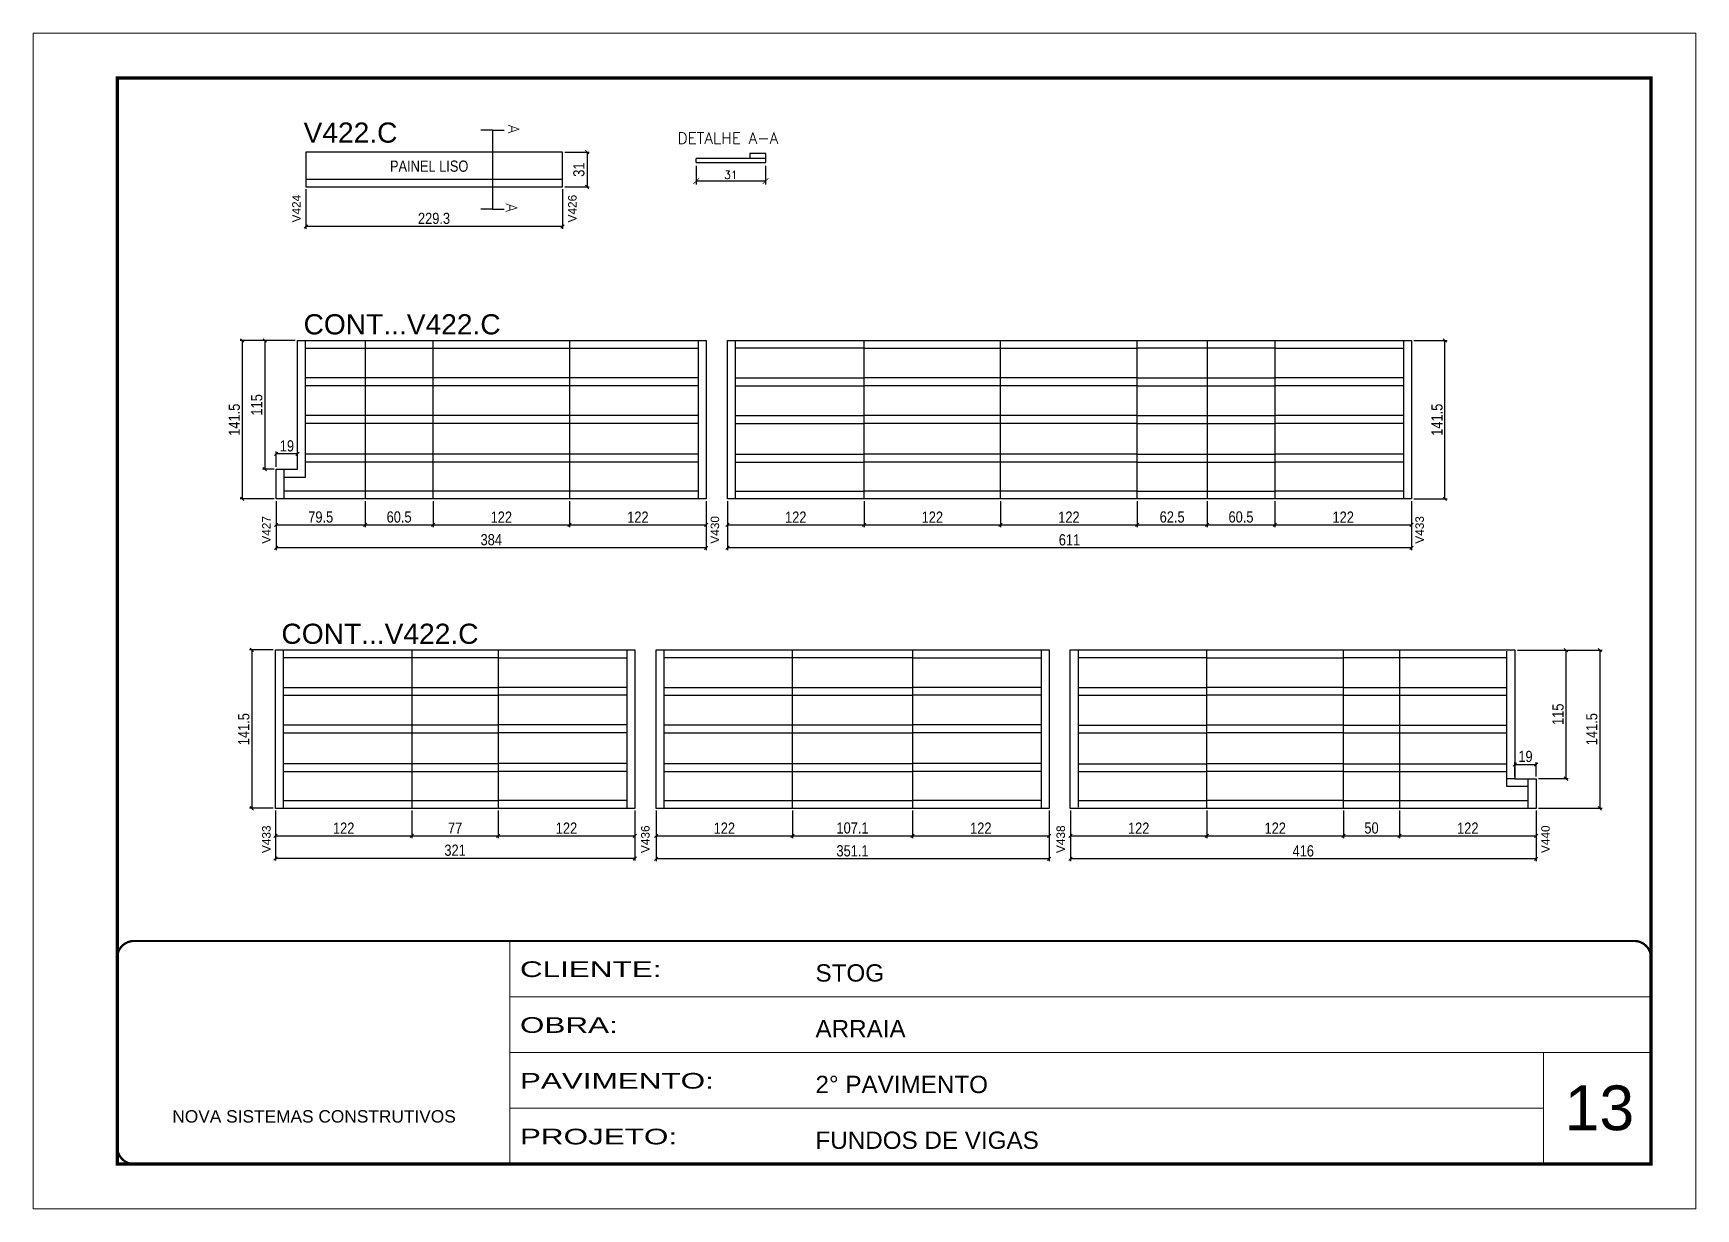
# Model space of a CAD drawing. Extents: x -3394 to 16474, y 3662 to 14397.
# Drawn here: x 4272 to 5757, y 9901 to 10951 of the extents above; entities that cross this region are included whole.
import ezdxf

# ---------------------------------------------------------------- set-up
doc = ezdxf.new("R2010")
doc.units = 0
doc.linetypes.add('CONTINUO', pattern=[0])
doc.linetypes.add('DASHED', pattern=[0.75, 0.5, -0.25])
doc.layers.get('0').update_dxf_attribs({"linetype": 'CONTINUOUS'})
doc.layers.get('Defpoints').update_dxf_attribs({"linetype": 'CONTINUOUS'})
for name, color, linetype, lineweight in [('CARIMBO', 255, 'CONTINUOUS', 9), ('Folhas', 255, 'CONTINUOUS', 9), ('SARRAFO DE PRESSAO', 251, 'DASHED', 9)]:
    doc.layers.add(name, color=color, linetype=linetype, lineweight=lineweight)
for name, color, linetype in [('COTA', 241, 'CONTINUOUS'), ('NOMENCLATURA', 7, 'CONTINUOUS'), ('Painéis', 200, 'CONTINUOUS'), ('SARR_2.2x7', 40, 'CONTINUOUS')]:
    doc.layers.add(name, color=color, linetype=linetype)
doc.styles.add('ARIAL', font='arial.ttf')
doc.styles.add('COTA TECNICA', font='techl___.ttf', dxfattribs={"height": 10})
doc.styles.add('ROMANS', font='romans.shx')
doc.styles.get("Standard").update_dxf_attribs({"font": 'ROMANS.SHX'})
doc.styles.add('Tecnologia', font='')
doc.styles.get('Tecnologia').set_extended_font_data('Forgotten Futurist')
doc.dimstyles.new('Cota Seção (2x)', dxfattribs={"dimtxt": 7, "dimasz": 5, "dimexe": 3, "dimexo": 3, "dimgap": 2, "dimtad": 3, "dimdec": 1, "dimlfac": 0.5, "dimzin": 12, "dimdsep": 46, "dimtxsty": 'ROMANS', "dimblk": 'ARCHTICK', "dimcen": 0, "dimclrd": 4, "dimclre": 4, "dimclrt": 1, "dimadec": 1, "dimazin": 3, "dimtfac": 1, "dimtdec": 1, "dimtmove": 0, "dimatfit": 3, "dimldrblk": 'OBLIQUE', "dimfxl": 1, "dimtolj": 1, "dimtzin": 12, "dimarcsym": 0})
doc.dimstyles.new('PAINEL', dxfattribs={"dimtxt": 10, "dimasz": 3, "dimexe": 3, "dimexo": 3, "dimgap": 3, "dimtad": 1, "dimdec": 1, "dimzin": 12, "dimdsep": 46, "dimtxsty": 'COTA TECNICA', "dimblk1": 'OBLIQUE', "dimblk2": 'OBLIQUE', "dimsah": 1, "dimcen": 0.9, "dimclrd": 4, "dimclre": 4, "dimclrt": 240, "dimadec": 1, "dimazin": 3, "dimtfac": 1, "dimtdec": 1, "dimtmove": 0, "dimatfit": 3, "dimfxl": 1, "dimtolj": 1, "dimtzin": 12, "dimarcsym": 0})

msp = doc.modelspace()

# ---------------------------------------------------------------- texts
at = {"layer": 'CARIMBO', "style": 'ARIAL'}
msp.add_text('13', height=40, dxfattribs=at).set_placement((5640.07, 9970.97))
at = {"layer": 'COTA'}
for p in [(4696.31, 10869.04), (4694.48, 10798.86)]:
    msp.add_text('A', height=10, rotation=270, dxfattribs=at).set_placement(p)
msp.add_text('DETALHE A-A', height=10, dxfattribs=at).set_placement((4847.71, 10852.17))
at = {"layer": 'COTA', "color": 240, "linetype": 'Continuous', "insert": (4625.86, 10832.05), "char_height": 10, "attachment_point": 5, "style": 'COTA TECNICA'}
msp.add_mtext('\\A1;PAINEL LISO', dxfattribs=at)
at = {"layer": 'NOMENCLATURA', "linetype": 'Continuous', "style": 'ARIAL'}
for s, p in [('V422.C', (4513.66, 10853.09)), ('CONT...V422.C', (4513.66, 10681.84)), ('CONT...V422.C', (4493.9, 10405.43))]:
    msp.add_text(s, height=18, dxfattribs=at).set_placement(p)
for s, p in [('V424', (4511.07, 10781.85)), ('V426', (4757.54, 10781.85)), ('V427', (4484.25, 10494.89)), ('V430', (4884.84, 10494.89)), ('V433', (5514.34, 10494.89)), ('V433', (4484.25, 10218.55)), ('V436', (4822.73, 10218.55)), ('V438', (5193.77, 10218.55)), ('V440', (5626.74, 10218.55))]:
    msp.add_text(s, height=7.567, rotation=90, dxfattribs=at).set_placement(p)

# ---------------------------------------------------------------- blocks, each defined once
blk = doc.blocks.new('9999999999')
at = {"color": 30, "linetype": 'CONTINUO'}
for p, q in [((98564.6, 34230.2), (98564.6, 34429.4)), ((98564.6, 34379.6), (99584, 34379.6)), ((98564.6, 34329.8), (99488, 34329.8)), ((99584, 34329.8), (99488, 34329.8)), ((99488, 34329.8), (99488, 34230.2)), ((98564.6, 34280), (99488, 34280))]:
    blk.add_line(p, q, dxfattribs=at)
at = {"color": 30, "linetype": 'CONTINUO', "const_width": 2}
blk.add_lwpolyline([(99584, 34230.2), (99584, 34414.4, 0.414214), (99569, 34429.4), (98229, 34429.4, 0.414214), (98214, 34414.4), (98214, 34245.2, 0.414214), (98229, 34230.2), (99584, 34230.2)], format="xyb", dxfattribs=at)
at = {"layer": 'Folhas'}
blk.add_lwpolyline([(98139, 34190.2), (99624, 34190.2), (99624, 35240.2), (98139, 35240.2)], close=True, dxfattribs=at)
at = {"layer": 'Folhas', "color": 30, "const_width": 3}
blk.add_lwpolyline([(98214, 34230.2), (99584, 34230.2), (99584, 35200.2), (98214, 35200.2)], close=True, dxfattribs=at)
at = {"color": 7, "linetype": 'Continuous', "ltscale": 5, "style": 'ARIAL'}
for s, height, p in [('STOG', 15.48, (98837.7, 34393.1)), ('ARRAIA', 15.48, (98837.7, 34343.3)), ('2° PAVIMENTO', 15.483, (98837.7, 34293.5)), ('NOVA SISTEMAS CONSTRUTIVOS', 11.059, (98263.2, 34267.2)), ('FUNDOS DE VIGAS', 15.483, (98837.7, 34243.7))]:
    blk.add_text(s, height=height, dxfattribs=at).set_placement(p)
at = {"layer": 'Folhas', "color": 7, "style": 'Tecnologia', "width": 1.5}
for s, p in [('CLIENTE:', (98573.7, 34397.2)), ('OBRA:', (98573.7, 34347.3)), ('PAVIMENTO:', (98573.7, 34297.5)), ('PROJETO:', (98573.7, 34247.7))]:
    blk.add_text(s, height=14, dxfattribs=at).set_placement(p)
blk = doc.blocks.new('_Oblique')
at = {"color": 0, "linetype": 'ByBlock', "lineweight": -2}
blk.add_line((-0.5, -0.5), (0.5, 0.5), dxfattribs=at)
blk = doc.blocks.new('*D345')
at = {"layer": 'COTA', "color": 4, "linetype": 'Continuous', "lineweight": -2, "transparency": 16777216}
for p, q in [((4489.3, 10532.9), (4489.3, 10509.6)), ((4568.8, 10532.9), (4568.8, 10509.6)), ((4489.3, 10511.6), (4568.8, 10511.6))]:
    blk.add_line(p, q, dxfattribs=at)
at = {"layer": 'Defpoints', "color": 0, "linetype": 'Continuous', "transparency": 16777216}
for p in [(4489.3, 10534.9), (4568.8, 10534.9), (4568.8, 10511.6)]:
    blk.add_point(p, dxfattribs=at)
at = {"layer": 'COTA', "color": 4, "linetype": 'Continuous', "lineweight": -2, "transparency": 16777216, "xscale": 3, "yscale": 3, "zscale": 3, "rotation": 180}
blk.add_blockref('_Oblique', (4489.3, 10511.6), dxfattribs=at)
at = {"layer": 'COTA', "color": 4, "linetype": 'Continuous', "lineweight": -2, "transparency": 16777216, "xscale": 3, "yscale": 3, "zscale": 3}
blk.add_blockref('_Oblique', (4568.8, 10511.6), dxfattribs=at)
at = {"layer": 'COTA', "color": 240, "linetype": 'Continuous', "transparency": 16777216, "insert": (4529, 10518.7), "char_height": 10, "attachment_point": 5, "style": 'COTA TECNICA'}
blk.add_mtext('\\A1;79.5', dxfattribs=at)
blk = doc.blocks.new('*D346')
at = {"layer": 'COTA', "color": 4, "linetype": 'Continuous', "lineweight": -2, "transparency": 16777216}
for p, q in [((4629.3, 10532.9), (4629.3, 10509.6)), ((4751.3, 10532.9), (4751.3, 10509.6)), ((4629.3, 10511.6), (4751.3, 10511.6))]:
    blk.add_line(p, q, dxfattribs=at)
at = {"layer": 'Defpoints', "color": 0, "linetype": 'Continuous', "transparency": 16777216}
for p in [(4629.3, 10534.9), (4751.3, 10534.9), (4751.3, 10511.6)]:
    blk.add_point(p, dxfattribs=at)
at = {"layer": 'COTA', "color": 4, "linetype": 'Continuous', "lineweight": -2, "transparency": 16777216, "xscale": 3, "yscale": 3, "zscale": 3, "rotation": 180}
blk.add_blockref('_Oblique', (4629.3, 10511.6), dxfattribs=at)
at = {"layer": 'COTA', "color": 4, "linetype": 'Continuous', "lineweight": -2, "transparency": 16777216, "xscale": 3, "yscale": 3, "zscale": 3}
blk.add_blockref('_Oblique', (4751.3, 10511.6), dxfattribs=at)
at = {"layer": 'COTA', "color": 240, "linetype": 'Continuous', "transparency": 16777216, "insert": (4690.3, 10518.6), "char_height": 10, "attachment_point": 5, "style": 'COTA TECNICA'}
blk.add_mtext('\\A1;122', dxfattribs=at)
blk = doc.blocks.new('*D347')
at = {"layer": 'COTA', "color": 4, "linetype": 'Continuous', "lineweight": -2, "transparency": 16777216}
for p, q in [((4751.3, 10532.9), (4751.3, 10509.6)), ((4873.3, 10532.9), (4873.3, 10509.6)), ((4751.3, 10511.6), (4873.3, 10511.6))]:
    blk.add_line(p, q, dxfattribs=at)
at = {"layer": 'Defpoints', "color": 0, "linetype": 'Continuous', "transparency": 16777216}
for p in [(4751.3, 10534.9), (4873.3, 10534.9), (4873.3, 10511.6)]:
    blk.add_point(p, dxfattribs=at)
at = {"layer": 'COTA', "color": 4, "linetype": 'Continuous', "lineweight": -2, "transparency": 16777216, "xscale": 3, "yscale": 3, "zscale": 3, "rotation": 180}
blk.add_blockref('_Oblique', (4751.3, 10511.6), dxfattribs=at)
at = {"layer": 'COTA', "color": 4, "linetype": 'Continuous', "lineweight": -2, "transparency": 16777216, "xscale": 3, "yscale": 3, "zscale": 3}
blk.add_blockref('_Oblique', (4873.3, 10511.6), dxfattribs=at)
at = {"layer": 'COTA', "color": 240, "linetype": 'Continuous', "transparency": 16777216, "insert": (4812.3, 10518.6), "char_height": 10, "attachment_point": 5, "style": 'COTA TECNICA'}
blk.add_mtext('\\A1;122', dxfattribs=at)
blk = doc.blocks.new('*D348')
at = {"layer": 'COTA', "color": 4, "linetype": 'Continuous', "lineweight": -2, "transparency": 16777216}
for p, q in [((4892.3, 10532.9), (4892.3, 10509.6)), ((5014.3, 10532.9), (5014.3, 10509.6)), ((4892.3, 10511.6), (5014.3, 10511.6))]:
    blk.add_line(p, q, dxfattribs=at)
at = {"layer": 'Defpoints', "color": 0, "linetype": 'Continuous', "transparency": 16777216}
for p in [(4892.3, 10534.9), (5014.3, 10534.9), (5014.3, 10511.6)]:
    blk.add_point(p, dxfattribs=at)
at = {"layer": 'COTA', "color": 4, "linetype": 'Continuous', "lineweight": -2, "transparency": 16777216, "xscale": 3, "yscale": 3, "zscale": 3, "rotation": 180}
blk.add_blockref('_Oblique', (4892.3, 10511.6), dxfattribs=at)
at = {"layer": 'COTA', "color": 4, "linetype": 'Continuous', "lineweight": -2, "transparency": 16777216, "xscale": 3, "yscale": 3, "zscale": 3}
blk.add_blockref('_Oblique', (5014.3, 10511.6), dxfattribs=at)
at = {"layer": 'COTA', "color": 240, "linetype": 'Continuous', "transparency": 16777216, "insert": (4953.3, 10518.6), "char_height": 10, "attachment_point": 5, "style": 'COTA TECNICA'}
blk.add_mtext('\\A1;122', dxfattribs=at)
blk = doc.blocks.new('*D349')
at = {"layer": 'COTA', "color": 4, "linetype": 'Continuous', "lineweight": -2, "transparency": 16777216}
for p, q in [((5014.3, 10532.9), (5014.3, 10509.6)), ((5136.3, 10532.9), (5136.3, 10509.6)), ((5014.3, 10511.6), (5136.3, 10511.6))]:
    blk.add_line(p, q, dxfattribs=at)
at = {"layer": 'Defpoints', "color": 0, "linetype": 'Continuous', "transparency": 16777216}
for p in [(5014.3, 10534.9), (5136.3, 10534.9), (5136.3, 10511.6)]:
    blk.add_point(p, dxfattribs=at)
at = {"layer": 'COTA', "color": 4, "linetype": 'Continuous', "lineweight": -2, "transparency": 16777216, "xscale": 3, "yscale": 3, "zscale": 3, "rotation": 180}
blk.add_blockref('_Oblique', (5014.3, 10511.6), dxfattribs=at)
at = {"layer": 'COTA', "color": 4, "linetype": 'Continuous', "lineweight": -2, "transparency": 16777216, "xscale": 3, "yscale": 3, "zscale": 3}
blk.add_blockref('_Oblique', (5136.3, 10511.6), dxfattribs=at)
at = {"layer": 'COTA', "color": 240, "linetype": 'Continuous', "transparency": 16777216, "insert": (5075.3, 10518.6), "char_height": 10, "attachment_point": 5, "style": 'COTA TECNICA'}
blk.add_mtext('\\A1;122', dxfattribs=at)
blk = doc.blocks.new('*D350')
at = {"layer": 'COTA', "color": 4, "linetype": 'Continuous', "lineweight": -2, "transparency": 16777216}
for p, q in [((5136.3, 10532.9), (5136.3, 10509.6)), ((5258.3, 10532.9), (5258.3, 10509.6)), ((5136.3, 10511.6), (5258.3, 10511.6))]:
    blk.add_line(p, q, dxfattribs=at)
at = {"layer": 'Defpoints', "color": 0, "linetype": 'Continuous', "transparency": 16777216}
for p in [(5136.3, 10534.9), (5258.3, 10534.9), (5258.3, 10511.6)]:
    blk.add_point(p, dxfattribs=at)
at = {"layer": 'COTA', "color": 4, "linetype": 'Continuous', "lineweight": -2, "transparency": 16777216, "xscale": 3, "yscale": 3, "zscale": 3, "rotation": 180}
blk.add_blockref('_Oblique', (5136.3, 10511.6), dxfattribs=at)
at = {"layer": 'COTA', "color": 4, "linetype": 'Continuous', "lineweight": -2, "transparency": 16777216, "xscale": 3, "yscale": 3, "zscale": 3}
blk.add_blockref('_Oblique', (5258.3, 10511.6), dxfattribs=at)
at = {"layer": 'COTA', "color": 240, "linetype": 'Continuous', "transparency": 16777216, "insert": (5197.3, 10518.6), "char_height": 10, "attachment_point": 5, "style": 'COTA TECNICA'}
blk.add_mtext('\\A1;122', dxfattribs=at)
blk = doc.blocks.new('*D351')
at = {"layer": 'COTA', "color": 4, "linetype": 'Continuous', "lineweight": -2, "transparency": 16777216}
for p, q in [((5258.3, 10532.9), (5258.3, 10509.6)), ((5320.8, 10532.9), (5320.8, 10509.6)), ((5258.3, 10511.6), (5320.8, 10511.6))]:
    blk.add_line(p, q, dxfattribs=at)
at = {"layer": 'Defpoints', "color": 0, "linetype": 'Continuous', "transparency": 16777216}
for p in [(5258.3, 10534.9), (5320.8, 10534.9), (5320.8, 10511.6)]:
    blk.add_point(p, dxfattribs=at)
at = {"layer": 'COTA', "color": 4, "linetype": 'Continuous', "lineweight": -2, "transparency": 16777216, "xscale": 3, "yscale": 3, "zscale": 3, "rotation": 180}
blk.add_blockref('_Oblique', (5258.3, 10511.6), dxfattribs=at)
at = {"layer": 'COTA', "color": 4, "linetype": 'Continuous', "lineweight": -2, "transparency": 16777216, "xscale": 3, "yscale": 3, "zscale": 3}
blk.add_blockref('_Oblique', (5320.8, 10511.6), dxfattribs=at)
at = {"layer": 'COTA', "color": 240, "linetype": 'Continuous', "transparency": 16777216, "insert": (5289.5, 10518.7), "char_height": 10, "attachment_point": 5, "style": 'COTA TECNICA'}
blk.add_mtext('\\A1;62.5', dxfattribs=at)
blk = doc.blocks.new('*D352')
at = {"layer": 'COTA', "color": 4, "linetype": 'Continuous', "lineweight": -2, "transparency": 16777216}
for p, q in [((5381.3, 10532.9), (5381.3, 10509.6)), ((5503.3, 10532.9), (5503.3, 10509.6)), ((5381.3, 10511.6), (5503.3, 10511.6))]:
    blk.add_line(p, q, dxfattribs=at)
at = {"layer": 'Defpoints', "color": 0, "linetype": 'Continuous', "transparency": 16777216}
for p in [(5381.3, 10534.9), (5503.3, 10534.9), (5503.3, 10511.6)]:
    blk.add_point(p, dxfattribs=at)
at = {"layer": 'COTA', "color": 4, "linetype": 'Continuous', "lineweight": -2, "transparency": 16777216, "xscale": 3, "yscale": 3, "zscale": 3, "rotation": 180}
blk.add_blockref('_Oblique', (5381.3, 10511.6), dxfattribs=at)
at = {"layer": 'COTA', "color": 4, "linetype": 'Continuous', "lineweight": -2, "transparency": 16777216, "xscale": 3, "yscale": 3, "zscale": 3}
blk.add_blockref('_Oblique', (5503.3, 10511.6), dxfattribs=at)
at = {"layer": 'COTA', "color": 240, "linetype": 'Continuous', "transparency": 16777216, "insert": (5442.3, 10518.6), "char_height": 10, "attachment_point": 5, "style": 'COTA TECNICA'}
blk.add_mtext('\\A1;122', dxfattribs=at)
blk = doc.blocks.new('*D353')
at = {"layer": 'COTA', "color": 4, "linetype": 'Continuous', "lineweight": -2, "transparency": 16777216}
for p, q in [((4488.5, 10256.5), (4488.5, 10231.8)), ((4610.5, 10256.5), (4610.5, 10231.8)), ((4488.5, 10233.8), (4610.5, 10233.8))]:
    blk.add_line(p, q, dxfattribs=at)
at = {"layer": 'Defpoints', "color": 0, "linetype": 'Continuous', "transparency": 16777216}
for p in [(4488.5, 10258.5), (4610.5, 10258.5), (4610.5, 10233.8)]:
    blk.add_point(p, dxfattribs=at)
at = {"layer": 'COTA', "color": 4, "linetype": 'Continuous', "lineweight": -2, "transparency": 16777216, "xscale": 3, "yscale": 3, "zscale": 3, "rotation": 180}
blk.add_blockref('_Oblique', (4488.5, 10233.8), dxfattribs=at)
at = {"layer": 'COTA', "color": 4, "linetype": 'Continuous', "lineweight": -2, "transparency": 16777216, "xscale": 3, "yscale": 3, "zscale": 3}
blk.add_blockref('_Oblique', (4610.5, 10233.8), dxfattribs=at)
at = {"layer": 'COTA', "color": 240, "linetype": 'Continuous', "transparency": 16777216, "insert": (4549.5, 10240.8), "char_height": 10, "attachment_point": 5, "style": 'COTA TECNICA'}
blk.add_mtext('\\A1;122', dxfattribs=at)
blk = doc.blocks.new('*D354')
at = {"layer": 'COTA', "color": 4, "linetype": 'Continuous', "lineweight": -2, "transparency": 16777216}
for p, q in [((4610.5, 10256.5), (4610.5, 10231.8)), ((4687.5, 10256.5), (4687.5, 10231.8)), ((4610.5, 10233.8), (4687.5, 10233.8))]:
    blk.add_line(p, q, dxfattribs=at)
at = {"layer": 'Defpoints', "color": 0, "linetype": 'Continuous', "transparency": 16777216}
for p in [(4610.5, 10258.5), (4687.5, 10258.5), (4687.5, 10233.8)]:
    blk.add_point(p, dxfattribs=at)
at = {"layer": 'COTA', "color": 4, "linetype": 'Continuous', "lineweight": -2, "transparency": 16777216, "xscale": 3, "yscale": 3, "zscale": 3, "rotation": 180}
blk.add_blockref('_Oblique', (4610.5, 10233.8), dxfattribs=at)
at = {"layer": 'COTA', "color": 4, "linetype": 'Continuous', "lineweight": -2, "transparency": 16777216, "xscale": 3, "yscale": 3, "zscale": 3}
blk.add_blockref('_Oblique', (4687.5, 10233.8), dxfattribs=at)
at = {"layer": 'COTA', "color": 240, "linetype": 'Continuous', "transparency": 16777216, "insert": (4649, 10240.8), "char_height": 10, "attachment_point": 5, "style": 'COTA TECNICA'}
blk.add_mtext('\\A1;77', dxfattribs=at)
blk = doc.blocks.new('*D355')
at = {"layer": 'COTA', "color": 4, "linetype": 'Continuous', "lineweight": -2, "transparency": 16777216}
for p, q in [((4687.5, 10256.5), (4687.5, 10231.8)), ((4809.5, 10256.5), (4809.5, 10231.8)), ((4687.5, 10233.8), (4809.5, 10233.8))]:
    blk.add_line(p, q, dxfattribs=at)
at = {"layer": 'Defpoints', "color": 0, "linetype": 'Continuous', "transparency": 16777216}
for p in [(4687.5, 10258.5), (4809.5, 10258.5), (4809.5, 10233.8)]:
    blk.add_point(p, dxfattribs=at)
at = {"layer": 'COTA', "color": 4, "linetype": 'Continuous', "lineweight": -2, "transparency": 16777216, "xscale": 3, "yscale": 3, "zscale": 3, "rotation": 180}
blk.add_blockref('_Oblique', (4687.5, 10233.8), dxfattribs=at)
at = {"layer": 'COTA', "color": 4, "linetype": 'Continuous', "lineweight": -2, "transparency": 16777216, "xscale": 3, "yscale": 3, "zscale": 3}
blk.add_blockref('_Oblique', (4809.5, 10233.8), dxfattribs=at)
at = {"layer": 'COTA', "color": 240, "linetype": 'Continuous', "transparency": 16777216, "insert": (4748.5, 10240.8), "char_height": 10, "attachment_point": 5, "style": 'COTA TECNICA'}
blk.add_mtext('\\A1;122', dxfattribs=at)
blk = doc.blocks.new('*D356')
at = {"layer": 'COTA', "color": 4, "linetype": 'Continuous', "lineweight": -2, "transparency": 16777216}
for p, q in [((4828.5, 10256.5), (4828.5, 10231.8)), ((4950.5, 10256.5), (4950.5, 10231.8)), ((4828.5, 10233.8), (4950.5, 10233.8))]:
    blk.add_line(p, q, dxfattribs=at)
at = {"layer": 'Defpoints', "color": 0, "linetype": 'Continuous', "transparency": 16777216}
for p in [(4828.5, 10258.5), (4950.5, 10258.5), (4950.5, 10233.8)]:
    blk.add_point(p, dxfattribs=at)
at = {"layer": 'COTA', "color": 4, "linetype": 'Continuous', "lineweight": -2, "transparency": 16777216, "xscale": 3, "yscale": 3, "zscale": 3, "rotation": 180}
blk.add_blockref('_Oblique', (4828.5, 10233.8), dxfattribs=at)
at = {"layer": 'COTA', "color": 4, "linetype": 'Continuous', "lineweight": -2, "transparency": 16777216, "xscale": 3, "yscale": 3, "zscale": 3}
blk.add_blockref('_Oblique', (4950.5, 10233.8), dxfattribs=at)
at = {"layer": 'COTA', "color": 240, "linetype": 'Continuous', "transparency": 16777216, "insert": (4889.5, 10240.8), "char_height": 10, "attachment_point": 5, "style": 'COTA TECNICA'}
blk.add_mtext('\\A1;122', dxfattribs=at)
blk = doc.blocks.new('*D357')
at = {"layer": 'COTA', "color": 4, "linetype": 'Continuous', "lineweight": -2, "transparency": 16777216}
for p, q in [((4950.5, 10256.5), (4950.5, 10231.8)), ((5057.6, 10256.5), (5057.6, 10231.8)), ((4950.5, 10233.8), (5057.6, 10233.8))]:
    blk.add_line(p, q, dxfattribs=at)
at = {"layer": 'Defpoints', "color": 0, "linetype": 'Continuous', "transparency": 16777216}
for p in [(4950.5, 10258.5), (5057.6, 10258.5), (5057.6, 10233.8)]:
    blk.add_point(p, dxfattribs=at)
at = {"layer": 'COTA', "color": 4, "linetype": 'Continuous', "lineweight": -2, "transparency": 16777216, "xscale": 3, "yscale": 3, "zscale": 3, "rotation": 180}
blk.add_blockref('_Oblique', (4950.5, 10233.8), dxfattribs=at)
at = {"layer": 'COTA', "color": 4, "linetype": 'Continuous', "lineweight": -2, "transparency": 16777216, "xscale": 3, "yscale": 3, "zscale": 3}
blk.add_blockref('_Oblique', (5057.6, 10233.8), dxfattribs=at)
at = {"layer": 'COTA', "color": 240, "linetype": 'Continuous', "transparency": 16777216, "insert": (5004, 10240.9), "char_height": 10, "attachment_point": 5, "style": 'COTA TECNICA'}
blk.add_mtext('\\A1;107.1', dxfattribs=at)
blk = doc.blocks.new('*D358')
at = {"layer": 'COTA', "color": 4, "linetype": 'Continuous', "lineweight": -2, "transparency": 16777216}
for p, q in [((5057.6, 10256.5), (5057.6, 10231.8)), ((5179.6, 10256.5), (5179.6, 10231.8)), ((5057.6, 10233.8), (5179.6, 10233.8))]:
    blk.add_line(p, q, dxfattribs=at)
at = {"layer": 'Defpoints', "color": 0, "linetype": 'Continuous', "transparency": 16777216}
for p in [(5057.6, 10258.5), (5179.6, 10258.5), (5179.6, 10233.8)]:
    blk.add_point(p, dxfattribs=at)
at = {"layer": 'COTA', "color": 4, "linetype": 'Continuous', "lineweight": -2, "transparency": 16777216, "xscale": 3, "yscale": 3, "zscale": 3, "rotation": 180}
blk.add_blockref('_Oblique', (5057.6, 10233.8), dxfattribs=at)
at = {"layer": 'COTA', "color": 4, "linetype": 'Continuous', "lineweight": -2, "transparency": 16777216, "xscale": 3, "yscale": 3, "zscale": 3}
blk.add_blockref('_Oblique', (5179.6, 10233.8), dxfattribs=at)
at = {"layer": 'COTA', "color": 240, "linetype": 'Continuous', "transparency": 16777216, "insert": (5118.6, 10240.8), "char_height": 10, "attachment_point": 5, "style": 'COTA TECNICA'}
blk.add_mtext('\\A1;122', dxfattribs=at)
blk = doc.blocks.new('*D359')
at = {"layer": 'COTA', "color": 4, "linetype": 'Continuous', "lineweight": -2, "transparency": 16777216}
for p, q in [((5198.6, 10256.5), (5198.6, 10231.8)), ((5320.6, 10256.5), (5320.6, 10231.8)), ((5198.6, 10233.8), (5320.6, 10233.8))]:
    blk.add_line(p, q, dxfattribs=at)
at = {"layer": 'Defpoints', "color": 0, "linetype": 'Continuous', "transparency": 16777216}
for p in [(5198.6, 10258.5), (5320.6, 10258.5), (5320.6, 10233.8)]:
    blk.add_point(p, dxfattribs=at)
at = {"layer": 'COTA', "color": 4, "linetype": 'Continuous', "lineweight": -2, "transparency": 16777216, "xscale": 3, "yscale": 3, "zscale": 3, "rotation": 180}
blk.add_blockref('_Oblique', (5198.6, 10233.8), dxfattribs=at)
at = {"layer": 'COTA', "color": 4, "linetype": 'Continuous', "lineweight": -2, "transparency": 16777216, "xscale": 3, "yscale": 3, "zscale": 3}
blk.add_blockref('_Oblique', (5320.6, 10233.8), dxfattribs=at)
at = {"layer": 'COTA', "color": 240, "linetype": 'Continuous', "transparency": 16777216, "insert": (5259.6, 10240.8), "char_height": 10, "attachment_point": 5, "style": 'COTA TECNICA'}
blk.add_mtext('\\A1;122', dxfattribs=at)
blk = doc.blocks.new('*D360')
at = {"layer": 'COTA', "color": 4, "linetype": 'Continuous', "lineweight": -2, "transparency": 16777216}
for p, q in [((5320.6, 10256.5), (5320.6, 10231.8)), ((5442.6, 10256.5), (5442.6, 10231.8)), ((5320.6, 10233.8), (5442.6, 10233.8))]:
    blk.add_line(p, q, dxfattribs=at)
at = {"layer": 'Defpoints', "color": 0, "linetype": 'Continuous', "transparency": 16777216}
for p in [(5320.6, 10258.5), (5442.6, 10258.5), (5442.6, 10233.8)]:
    blk.add_point(p, dxfattribs=at)
at = {"layer": 'COTA', "color": 4, "linetype": 'Continuous', "lineweight": -2, "transparency": 16777216, "xscale": 3, "yscale": 3, "zscale": 3, "rotation": 180}
blk.add_blockref('_Oblique', (5320.6, 10233.8), dxfattribs=at)
at = {"layer": 'COTA', "color": 4, "linetype": 'Continuous', "lineweight": -2, "transparency": 16777216, "xscale": 3, "yscale": 3, "zscale": 3}
blk.add_blockref('_Oblique', (5442.6, 10233.8), dxfattribs=at)
at = {"layer": 'COTA', "color": 240, "linetype": 'Continuous', "transparency": 16777216, "insert": (5381.6, 10240.8), "char_height": 10, "attachment_point": 5, "style": 'COTA TECNICA'}
blk.add_mtext('\\A1;122', dxfattribs=at)
blk = doc.blocks.new('*D361')
at = {"layer": 'COTA', "color": 4, "linetype": 'Continuous', "lineweight": -2, "transparency": 16777216}
for p, q in [((5320.8, 10532.9), (5320.8, 10509.6)), ((5381.3, 10532.9), (5381.3, 10509.6)), ((5320.8, 10511.6), (5381.3, 10511.6))]:
    blk.add_line(p, q, dxfattribs=at)
at = {"layer": 'Defpoints', "color": 0, "linetype": 'Continuous', "transparency": 16777216}
for p in [(5320.8, 10534.9), (5381.3, 10534.9), (5381.3, 10511.6)]:
    blk.add_point(p, dxfattribs=at)
at = {"layer": 'COTA', "color": 4, "linetype": 'Continuous', "lineweight": -2, "transparency": 16777216, "xscale": 3, "yscale": 3, "zscale": 3, "rotation": 180}
blk.add_blockref('_Oblique', (5320.8, 10511.6), dxfattribs=at)
at = {"layer": 'COTA', "color": 4, "linetype": 'Continuous', "lineweight": -2, "transparency": 16777216, "xscale": 3, "yscale": 3, "zscale": 3}
blk.add_blockref('_Oblique', (5381.3, 10511.6), dxfattribs=at)
at = {"layer": 'COTA', "color": 240, "linetype": 'Continuous', "transparency": 16777216, "insert": (5351, 10518.7), "char_height": 10, "attachment_point": 5, "style": 'COTA TECNICA'}
blk.add_mtext('\\A1;60.5', dxfattribs=at)
blk = doc.blocks.new('*D362')
at = {"layer": 'COTA', "color": 4, "linetype": 'Continuous', "lineweight": -2, "transparency": 16777216}
for p, q in [((5442.6, 10256.5), (5442.6, 10231.8)), ((5492.6, 10256.5), (5492.6, 10231.8)), ((5442.6, 10233.8), (5492.6, 10233.8))]:
    blk.add_line(p, q, dxfattribs=at)
at = {"layer": 'Defpoints', "color": 0, "linetype": 'Continuous', "transparency": 16777216}
for p in [(5442.6, 10258.5), (5492.6, 10258.5), (5492.6, 10233.8)]:
    blk.add_point(p, dxfattribs=at)
at = {"layer": 'COTA', "color": 4, "linetype": 'Continuous', "lineweight": -2, "transparency": 16777216, "xscale": 3, "yscale": 3, "zscale": 3, "rotation": 180}
blk.add_blockref('_Oblique', (5442.6, 10233.8), dxfattribs=at)
at = {"layer": 'COTA', "color": 4, "linetype": 'Continuous', "lineweight": -2, "transparency": 16777216, "xscale": 3, "yscale": 3, "zscale": 3}
blk.add_blockref('_Oblique', (5492.6, 10233.8), dxfattribs=at)
at = {"layer": 'COTA', "color": 240, "linetype": 'Continuous', "transparency": 16777216, "insert": (5467.6, 10240.9), "char_height": 10, "attachment_point": 5, "style": 'COTA TECNICA'}
blk.add_mtext('\\A1;50', dxfattribs=at)
blk = doc.blocks.new('*D363')
at = {"layer": 'COTA', "color": 4, "linetype": 'Continuous', "lineweight": -2, "transparency": 16777216}
for p, q in [((5492.6, 10256.5), (5492.6, 10231.8)), ((5614.6, 10256.5), (5614.6, 10231.8)), ((5492.6, 10233.8), (5614.6, 10233.8))]:
    blk.add_line(p, q, dxfattribs=at)
at = {"layer": 'Defpoints', "color": 0, "linetype": 'Continuous', "transparency": 16777216}
for p in [(5492.6, 10258.5), (5614.6, 10258.5), (5614.6, 10233.8)]:
    blk.add_point(p, dxfattribs=at)
at = {"layer": 'COTA', "color": 4, "linetype": 'Continuous', "lineweight": -2, "transparency": 16777216, "xscale": 3, "yscale": 3, "zscale": 3, "rotation": 180}
blk.add_blockref('_Oblique', (5492.6, 10233.8), dxfattribs=at)
at = {"layer": 'COTA', "color": 4, "linetype": 'Continuous', "lineweight": -2, "transparency": 16777216, "xscale": 3, "yscale": 3, "zscale": 3}
blk.add_blockref('_Oblique', (5614.6, 10233.8), dxfattribs=at)
at = {"layer": 'COTA', "color": 240, "linetype": 'Continuous', "transparency": 16777216, "insert": (5553.6, 10240.8), "char_height": 10, "attachment_point": 5, "style": 'COTA TECNICA'}
blk.add_mtext('\\A1;122', dxfattribs=at)
blk = doc.blocks.new('*D364')
at = {"layer": 'COTA', "color": 4, "linetype": 'Continuous', "lineweight": -2, "transparency": 16777216}
for p, q in [((4568.8, 10532.9), (4568.8, 10509.6)), ((4629.3, 10532.9), (4629.3, 10509.6)), ((4568.8, 10511.6), (4629.3, 10511.6))]:
    blk.add_line(p, q, dxfattribs=at)
at = {"layer": 'Defpoints', "color": 0, "linetype": 'Continuous', "transparency": 16777216}
for p in [(4568.8, 10534.9), (4629.3, 10534.9), (4629.3, 10511.6)]:
    blk.add_point(p, dxfattribs=at)
at = {"layer": 'COTA', "color": 4, "linetype": 'Continuous', "lineweight": -2, "transparency": 16777216, "xscale": 3, "yscale": 3, "zscale": 3, "rotation": 180}
blk.add_blockref('_Oblique', (4568.8, 10511.6), dxfattribs=at)
at = {"layer": 'COTA', "color": 4, "linetype": 'Continuous', "lineweight": -2, "transparency": 16777216, "xscale": 3, "yscale": 3, "zscale": 3}
blk.add_blockref('_Oblique', (4629.3, 10511.6), dxfattribs=at)
at = {"layer": 'COTA', "color": 240, "linetype": 'Continuous', "transparency": 16777216, "insert": (4599, 10518.7), "char_height": 10, "attachment_point": 5, "style": 'COTA TECNICA'}
blk.add_mtext('\\A1;60.5', dxfattribs=at)
blk = doc.blocks.new('*D365')
at = {"layer": 'COTA', "color": 4, "linetype": 'Continuous', "lineweight": -2, "transparency": 16777216}
for p, q in [((5505.3, 10676.4), (5535.2, 10676.4)), ((5533.2, 10534.9), (5533.2, 10676.4)), ((5505.3, 10534.9), (5535.2, 10534.9))]:
    blk.add_line(p, q, dxfattribs=at)
at = {"layer": 'Defpoints', "color": 0, "linetype": 'Continuous', "transparency": 16777216}
for p in [(5503.3, 10676.4), (5533.2, 10676.4), (5503.3, 10534.9)]:
    blk.add_point(p, dxfattribs=at)
at = {"layer": 'COTA', "color": 4, "linetype": 'Continuous', "lineweight": -2, "transparency": 16777216, "xscale": 3, "yscale": 3, "zscale": 3}
for p, rotation in [((5533.2, 10676.4), 90), ((5533.2, 10534.9), 270)]:
    blk.add_blockref('_Oblique', p, dxfattribs=dict(at, rotation=rotation))
at = {"layer": 'COTA', "color": 240, "linetype": 'Continuous', "transparency": 16777216, "insert": (5526.1, 10605.6), "char_height": 10, "attachment_point": 5, "rotation": 90, "style": 'COTA TECNICA'}
blk.add_mtext('\\A1;141.5', dxfattribs=at)
blk = doc.blocks.new('*D366')
at = {"layer": 'COTA', "color": 4, "linetype": 'Continuous', "lineweight": -2, "transparency": 16777216}
for p, q in [((4486.5, 10400), (4465.4, 10400)), ((4467.4, 10400), (4467.4, 10258.5)), ((4486.5, 10258.5), (4465.4, 10258.5))]:
    blk.add_line(p, q, dxfattribs=at)
at = {"layer": 'Defpoints', "color": 0, "linetype": 'Continuous', "transparency": 16777216}
for p in [(4488.5, 10400), (4467.4, 10258.5), (4488.5, 10258.5)]:
    blk.add_point(p, dxfattribs=at)
at = {"layer": 'COTA', "color": 4, "linetype": 'Continuous', "lineweight": -2, "transparency": 16777216, "xscale": 3, "yscale": 3, "zscale": 3}
for p, rotation in [((4467.4, 10400), 90), ((4467.4, 10258.5), 270)]:
    blk.add_blockref('_Oblique', p, dxfattribs=dict(at, rotation=rotation))
at = {"layer": 'COTA', "color": 240, "linetype": 'Continuous', "transparency": 16777216, "insert": (4460.3, 10329.2), "char_height": 10, "attachment_point": 5, "rotation": 90, "style": 'COTA TECNICA'}
blk.add_mtext('\\A1;141.5', dxfattribs=at)
blk = doc.blocks.new('*D368')
at = {"layer": 'COTA', "color": 4, "linetype": 'Continuous', "lineweight": -2, "transparency": 16777216}
for p, q in [((4489.3, 10563.4), (4489.3, 10577.1)), ((4508.3, 10575.1), (4489.3, 10575.1)), ((4508.3, 10563.4), (4508.3, 10577.1))]:
    blk.add_line(p, q, dxfattribs=at)
at = {"layer": 'Defpoints', "color": 0, "linetype": 'Continuous', "transparency": 16777216}
for p in [(4489.3, 10575.1), (4489.3, 10561.4), (4508.3, 10561.4)]:
    blk.add_point(p, dxfattribs=at)
at = {"layer": 'COTA', "color": 4, "linetype": 'Continuous', "lineweight": -2, "transparency": 16777216, "xscale": 3, "yscale": 3, "zscale": 3, "rotation": 180}
blk.add_blockref('_Oblique', (4489.3, 10575.1), dxfattribs=at)
at = {"layer": 'COTA', "color": 4, "linetype": 'Continuous', "lineweight": -2, "transparency": 16777216, "xscale": 3, "yscale": 3, "zscale": 3}
blk.add_blockref('_Oblique', (4508.3, 10575.1), dxfattribs=at)
at = {"layer": 'COTA', "color": 240, "linetype": 'Continuous', "transparency": 16777216, "insert": (4498.8, 10582.2), "char_height": 10, "attachment_point": 5, "style": 'COTA TECNICA'}
blk.add_mtext('\\A1;19', dxfattribs=at)
blk = doc.blocks.new('*D369')
at = {"layer": 'COTA', "color": 4, "linetype": 'Continuous', "lineweight": -2, "transparency": 16777216}
for p, q in [((4488.5, 10256.5), (4488.5, 10211.8)), ((4809.5, 10256.5), (4809.5, 10211.8)), ((4809.5, 10213.8), (4488.5, 10213.8))]:
    blk.add_line(p, q, dxfattribs=at)
at = {"layer": 'Defpoints', "color": 0, "linetype": 'Continuous', "transparency": 16777216}
for p in [(4488.5, 10258.5), (4809.5, 10258.5), (4488.5, 10213.8)]:
    blk.add_point(p, dxfattribs=at)
at = {"layer": 'COTA', "color": 4, "linetype": 'Continuous', "lineweight": -2, "transparency": 16777216, "xscale": 3, "yscale": 3, "zscale": 3, "rotation": 180}
blk.add_blockref('_Oblique', (4488.5, 10213.8), dxfattribs=at)
at = {"layer": 'COTA', "color": 4, "linetype": 'Continuous', "lineweight": -2, "transparency": 16777216, "xscale": 3, "yscale": 3, "zscale": 3}
blk.add_blockref('_Oblique', (4809.5, 10213.8), dxfattribs=at)
at = {"layer": 'COTA', "color": 240, "linetype": 'Continuous', "transparency": 16777216, "insert": (4649, 10221), "char_height": 10, "attachment_point": 5, "style": 'COTA TECNICA'}
blk.add_mtext('\\A1;321', dxfattribs=at)
blk = doc.blocks.new('*D370')
at = {"layer": 'COTA', "color": 4, "linetype": 'Continuous', "lineweight": -2, "transparency": 16777216}
for p, q in [((4828.5, 10256.5), (4828.5, 10211.3)), ((5179.6, 10256.5), (5179.6, 10211.3)), ((5179.6, 10213.3), (4828.5, 10213.3))]:
    blk.add_line(p, q, dxfattribs=at)
at = {"layer": 'Defpoints', "color": 0, "linetype": 'Continuous', "transparency": 16777216}
for p in [(4828.5, 10258.5), (5179.6, 10258.5), (4828.5, 10213.3)]:
    blk.add_point(p, dxfattribs=at)
at = {"layer": 'COTA', "color": 4, "linetype": 'Continuous', "lineweight": -2, "transparency": 16777216, "xscale": 3, "yscale": 3, "zscale": 3, "rotation": 180}
blk.add_blockref('_Oblique', (4828.5, 10213.3), dxfattribs=at)
at = {"layer": 'COTA', "color": 4, "linetype": 'Continuous', "lineweight": -2, "transparency": 16777216, "xscale": 3, "yscale": 3, "zscale": 3}
blk.add_blockref('_Oblique', (5179.6, 10213.3), dxfattribs=at)
at = {"layer": 'COTA', "color": 240, "linetype": 'Continuous', "transparency": 16777216, "insert": (5004, 10220.5), "char_height": 10, "attachment_point": 5, "style": 'COTA TECNICA'}
blk.add_mtext('\\A1;351.1', dxfattribs=at)
blk = doc.blocks.new('*D371')
at = {"layer": 'COTA', "color": 4, "linetype": 'Continuous', "lineweight": -2, "transparency": 16777216}
for p, q in [((5198.6, 10256.5), (5198.6, 10211.3)), ((5614.6, 10256.5), (5614.6, 10211.3)), ((5614.6, 10213.3), (5198.6, 10213.3))]:
    blk.add_line(p, q, dxfattribs=at)
at = {"layer": 'Defpoints', "color": 0, "linetype": 'Continuous', "transparency": 16777216}
for p in [(5198.6, 10258.5), (5614.6, 10258.5), (5198.6, 10213.3)]:
    blk.add_point(p, dxfattribs=at)
at = {"layer": 'COTA', "color": 4, "linetype": 'Continuous', "lineweight": -2, "transparency": 16777216, "xscale": 3, "yscale": 3, "zscale": 3, "rotation": 180}
blk.add_blockref('_Oblique', (5198.6, 10213.3), dxfattribs=at)
at = {"layer": 'COTA', "color": 4, "linetype": 'Continuous', "lineweight": -2, "transparency": 16777216, "xscale": 3, "yscale": 3, "zscale": 3}
blk.add_blockref('_Oblique', (5614.6, 10213.3), dxfattribs=at)
at = {"layer": 'COTA', "color": 240, "linetype": 'Continuous', "transparency": 16777216, "insert": (5406.6, 10220.4), "char_height": 10, "attachment_point": 5, "style": 'COTA TECNICA'}
blk.add_mtext('\\A1;416', dxfattribs=at)
blk = doc.blocks.new('*D372')
at = {"layer": 'COTA', "color": 4, "linetype": 'Continuous', "lineweight": -2, "transparency": 16777216}
for p, q in [((4489.3, 10532.9), (4489.3, 10489.2)), ((4873.3, 10532.9), (4873.3, 10489.2)), ((4873.3, 10491.2), (4489.3, 10491.2))]:
    blk.add_line(p, q, dxfattribs=at)
at = {"layer": 'Defpoints', "color": 0, "linetype": 'Continuous', "transparency": 16777216}
for p in [(4489.3, 10534.9), (4873.3, 10534.9), (4489.3, 10491.2)]:
    blk.add_point(p, dxfattribs=at)
at = {"layer": 'COTA', "color": 4, "linetype": 'Continuous', "lineweight": -2, "transparency": 16777216, "xscale": 3, "yscale": 3, "zscale": 3, "rotation": 180}
blk.add_blockref('_Oblique', (4489.3, 10491.2), dxfattribs=at)
at = {"layer": 'COTA', "color": 4, "linetype": 'Continuous', "lineweight": -2, "transparency": 16777216, "xscale": 3, "yscale": 3, "zscale": 3}
blk.add_blockref('_Oblique', (4873.3, 10491.2), dxfattribs=at)
at = {"layer": 'COTA', "color": 240, "linetype": 'Continuous', "transparency": 16777216, "insert": (4681.3, 10498.4), "char_height": 10, "attachment_point": 5, "style": 'COTA TECNICA'}
blk.add_mtext('\\A1;384', dxfattribs=at)
blk = doc.blocks.new('*D373')
at = {"layer": 'COTA', "color": 4, "linetype": 'Continuous', "lineweight": -2, "transparency": 16777216}
for p, q in [((4892.3, 10532.9), (4892.3, 10489.2)), ((5503.3, 10532.9), (5503.3, 10489.2)), ((5503.3, 10491.2), (4892.3, 10491.2))]:
    blk.add_line(p, q, dxfattribs=at)
at = {"layer": 'Defpoints', "color": 0, "linetype": 'Continuous', "transparency": 16777216}
for p in [(4892.3, 10534.9), (5503.3, 10534.9), (4892.3, 10491.2)]:
    blk.add_point(p, dxfattribs=at)
at = {"layer": 'COTA', "color": 4, "linetype": 'Continuous', "lineweight": -2, "transparency": 16777216, "xscale": 3, "yscale": 3, "zscale": 3, "rotation": 180}
blk.add_blockref('_Oblique', (4892.3, 10491.2), dxfattribs=at)
at = {"layer": 'COTA', "color": 4, "linetype": 'Continuous', "lineweight": -2, "transparency": 16777216, "xscale": 3, "yscale": 3, "zscale": 3}
blk.add_blockref('_Oblique', (5503.3, 10491.2), dxfattribs=at)
at = {"layer": 'COTA', "color": 240, "linetype": 'Continuous', "transparency": 16777216, "insert": (5197.8, 10498.3), "char_height": 10, "attachment_point": 5, "style": 'COTA TECNICA'}
blk.add_mtext('\\A1;611', dxfattribs=at)
blk = doc.blocks.new('*D376')
at = {"layer": 'COTA', "color": 4, "linetype": 'Continuous', "lineweight": -2, "transparency": 16777216}
for p, q in [((4746.9, 10844.5), (4768.9, 10844.5)), ((4766.9, 10844.5), (4766.9, 10813.5)), ((4746.9, 10813.5), (4768.9, 10813.5))]:
    blk.add_line(p, q, dxfattribs=at)
at = {"layer": 'Defpoints', "color": 0, "linetype": 'Continuous', "transparency": 16777216}
for p in [(4744.9, 10844.5), (4744.9, 10813.5), (4766.9, 10813.5)]:
    blk.add_point(p, dxfattribs=at)
at = {"layer": 'COTA', "color": 4, "linetype": 'Continuous', "lineweight": -2, "transparency": 16777216, "xscale": 3, "yscale": 3, "zscale": 3}
for p, rotation in [((4766.9, 10844.5), 90), ((4766.9, 10813.5), 270)]:
    blk.add_blockref('_Oblique', p, dxfattribs=dict(at, rotation=rotation))
at = {"layer": 'COTA', "color": 240, "linetype": 'Continuous', "transparency": 16777216, "insert": (4759.6, 10829), "char_height": 10, "attachment_point": 5, "rotation": 90, "style": 'COTA TECNICA'}
blk.add_mtext('\\A1;31', dxfattribs=at)
blk = doc.blocks.new('*D377')
at = {"layer": 'COTA', "color": 4, "linetype": 'Continuous', "lineweight": -2, "transparency": 16777216}
for p, q in [((4515.6, 10811.5), (4515.6, 10776.1)), ((4744.9, 10811.5), (4744.9, 10776.1)), ((4744.9, 10778.1), (4515.6, 10778.1))]:
    blk.add_line(p, q, dxfattribs=at)
at = {"layer": 'Defpoints', "color": 0, "linetype": 'Continuous', "transparency": 16777216}
for p in [(4515.6, 10813.5), (4744.9, 10813.5), (4515.6, 10778.1)]:
    blk.add_point(p, dxfattribs=at)
at = {"layer": 'COTA', "color": 4, "linetype": 'Continuous', "lineweight": -2, "transparency": 16777216, "xscale": 3, "yscale": 3, "zscale": 3, "rotation": 180}
blk.add_blockref('_Oblique', (4515.6, 10778.1), dxfattribs=at)
at = {"layer": 'COTA', "color": 4, "linetype": 'Continuous', "lineweight": -2, "transparency": 16777216, "xscale": 3, "yscale": 3, "zscale": 3}
blk.add_blockref('_Oblique', (4744.9, 10778.1), dxfattribs=at)
at = {"layer": 'COTA', "color": 240, "linetype": 'Continuous', "transparency": 16777216, "insert": (4630.2, 10785.4), "char_height": 10, "attachment_point": 5, "style": 'COTA TECNICA'}
blk.add_mtext('\\A1;229.3', dxfattribs=at)
blk = doc.blocks.new('_ArchTick')
at = {"color": 0, "linetype": 'ByBlock', "const_width": 0.15}
blk.add_lwpolyline([(-0.5, -0.5), (0.5, 0.5)], dxfattribs=at)
blk = doc.blocks.new('*D379')
at = {"layer": 'COTA', "color": 4, "lineweight": -2, "transparency": 16777216}
for p, q in [((4864.4, 10832.3), (4864.4, 10815.8)), ((4926.4, 10832.3), (4926.4, 10815.8)), ((4926.4, 10818.8), (4864.4, 10818.8))]:
    blk.add_line(p, q, dxfattribs=at)
at = {"layer": 'Defpoints', "color": 0, "transparency": 16777216}
for p in [(4864.4, 10835.3), (4926.4, 10835.3), (4864.4, 10818.8)]:
    blk.add_point(p, dxfattribs=at)
at = {"layer": 'COTA', "color": 4, "lineweight": -2, "transparency": 16777216, "xscale": 5, "yscale": 5, "zscale": 5, "rotation": 180}
blk.add_blockref('_ArchTick', (4864.4, 10818.8), dxfattribs=at)
at = {"layer": 'COTA', "color": 4, "lineweight": -2, "transparency": 16777216, "xscale": 5, "yscale": 5, "zscale": 5}
blk.add_blockref('_ArchTick', (4926.4, 10818.8), dxfattribs=at)
at = {"layer": 'COTA', "color": 1, "transparency": 16777216, "insert": (4895.4, 10824.3), "char_height": 7, "attachment_point": 5, "style": 'ROMANS'}
blk.add_mtext('\\A1;31', dxfattribs=at)
blk = doc.blocks.new('*D382')
at = {"layer": 'COTA', "color": 4, "linetype": 'Continuous', "lineweight": -2, "transparency": 16777216}
for p, q in [((5598, 10399.9), (5643.3, 10399.9)), ((5641.3, 10399.9), (5641.3, 10285)), ((5616.6, 10285), (5643.3, 10285))]:
    blk.add_line(p, q, dxfattribs=at)
at = {"layer": 'Defpoints', "color": 0, "linetype": 'Continuous', "transparency": 16777216}
for p in [(5596, 10399.9), (5614.6, 10285), (5641.3, 10285)]:
    blk.add_point(p, dxfattribs=at)
at = {"layer": 'COTA', "color": 4, "linetype": 'Continuous', "lineweight": -2, "transparency": 16777216, "xscale": 3, "yscale": 3, "zscale": 3}
for p, rotation in [((5641.3, 10399.9), 90), ((5641.3, 10285), 270)]:
    blk.add_blockref('_Oblique', p, dxfattribs=dict(at, rotation=rotation))
at = {"layer": 'COTA', "color": 240, "linetype": 'Continuous', "transparency": 16777216, "insert": (5634.2, 10342.5), "char_height": 10, "attachment_point": 5, "rotation": 90, "style": 'COTA TECNICA'}
blk.add_mtext('\\A1;115', dxfattribs=at)
blk = doc.blocks.new('*D383')
at = {"layer": 'COTA', "color": 4, "linetype": 'Continuous', "lineweight": -2, "transparency": 16777216}
for p, q in [((5595.6, 10287), (5595.6, 10299.7)), ((5595.6, 10297.7), (5614.6, 10297.7)), ((5614.6, 10287), (5614.6, 10299.7))]:
    blk.add_line(p, q, dxfattribs=at)
at = {"layer": 'Defpoints', "color": 0, "linetype": 'Continuous', "transparency": 16777216}
for p in [(5614.6, 10297.7), (5595.6, 10285), (5614.6, 10285)]:
    blk.add_point(p, dxfattribs=at)
at = {"layer": 'COTA', "color": 4, "linetype": 'Continuous', "lineweight": -2, "transparency": 16777216, "xscale": 3, "yscale": 3, "zscale": 3, "rotation": 180}
blk.add_blockref('_Oblique', (5595.6, 10297.7), dxfattribs=at)
at = {"layer": 'COTA', "color": 4, "linetype": 'Continuous', "lineweight": -2, "transparency": 16777216, "xscale": 3, "yscale": 3, "zscale": 3}
blk.add_blockref('_Oblique', (5614.6, 10297.7), dxfattribs=at)
at = {"layer": 'COTA', "color": 240, "linetype": 'Continuous', "transparency": 16777216, "insert": (5605.1, 10304.8), "char_height": 10, "attachment_point": 5, "style": 'COTA TECNICA'}
blk.add_mtext('\\A1;19', dxfattribs=at)
blk = doc.blocks.new('*D384')
at = {"layer": 'COTA', "color": 4, "linetype": 'Continuous', "lineweight": -2, "transparency": 16777216}
for p, q in [((4506.3, 10676.4), (4477, 10676.4)), ((4479, 10676.4), (4479, 10561.4)), ((4487.3, 10561.4), (4477, 10561.4))]:
    blk.add_line(p, q, dxfattribs=at)
at = {"layer": 'Defpoints', "color": 0, "linetype": 'Continuous', "transparency": 16777216}
for p in [(4508.3, 10676.4), (4479, 10561.4), (4489.3, 10561.4)]:
    blk.add_point(p, dxfattribs=at)
at = {"layer": 'COTA', "color": 4, "linetype": 'Continuous', "lineweight": -2, "transparency": 16777216, "xscale": 3, "yscale": 3, "zscale": 3}
for p, rotation in [((4479, 10676.4), 90), ((4479, 10561.4), 270)]:
    blk.add_blockref('_Oblique', p, dxfattribs=dict(at, rotation=rotation))
at = {"layer": 'COTA', "color": 240, "linetype": 'Continuous', "transparency": 16777216, "insert": (4471.9, 10618.9), "char_height": 10, "attachment_point": 5, "rotation": 90, "style": 'COTA TECNICA'}
blk.add_mtext('\\A1;115', dxfattribs=at)
blk = doc.blocks.new('*D385')
at = {"layer": 'COTA', "color": 4, "linetype": 'Continuous', "lineweight": -2, "transparency": 16777216}
for p, q in [((4506.3, 10676.4), (4456.9, 10676.4)), ((4458.9, 10676.4), (4458.9, 10534.9)), ((4487.3, 10534.9), (4456.9, 10534.9))]:
    blk.add_line(p, q, dxfattribs=at)
at = {"layer": 'Defpoints', "color": 0, "linetype": 'Continuous', "transparency": 16777216}
for p in [(4508.3, 10676.4), (4458.9, 10534.9), (4489.3, 10534.9)]:
    blk.add_point(p, dxfattribs=at)
at = {"layer": 'COTA', "color": 4, "linetype": 'Continuous', "lineweight": -2, "transparency": 16777216, "xscale": 3, "yscale": 3, "zscale": 3}
for p, rotation in [((4458.9, 10676.4), 90), ((4458.9, 10534.9), 270)]:
    blk.add_blockref('_Oblique', p, dxfattribs=dict(at, rotation=rotation))
at = {"layer": 'COTA', "color": 240, "linetype": 'Continuous', "transparency": 16777216, "insert": (4451.8, 10605.6), "char_height": 10, "attachment_point": 5, "rotation": 90, "style": 'COTA TECNICA'}
blk.add_mtext('\\A1;141.5', dxfattribs=at)
blk = doc.blocks.new('*D386')
at = {"layer": 'COTA', "color": 4, "linetype": 'Continuous', "lineweight": -2, "transparency": 16777216}
for p, q in [((5598, 10399.9), (5673.5, 10399.9)), ((5671.5, 10399.9), (5671.5, 10258.5)), ((5616.6, 10258.5), (5673.5, 10258.5))]:
    blk.add_line(p, q, dxfattribs=at)
at = {"layer": 'Defpoints', "color": 0, "linetype": 'Continuous', "transparency": 16777216}
for p in [(5596, 10399.9), (5614.6, 10258.5), (5671.5, 10258.5)]:
    blk.add_point(p, dxfattribs=at)
at = {"layer": 'COTA', "color": 4, "linetype": 'Continuous', "lineweight": -2, "transparency": 16777216, "xscale": 3, "yscale": 3, "zscale": 3}
for p, rotation in [((5671.5, 10399.9), 90), ((5671.5, 10258.5), 270)]:
    blk.add_blockref('_Oblique', p, dxfattribs=dict(at, rotation=rotation))
at = {"layer": 'COTA', "color": 240, "linetype": 'Continuous', "transparency": 16777216, "insert": (5664.4, 10329.2), "char_height": 10, "attachment_point": 5, "rotation": 90, "style": 'COTA TECNICA'}
blk.add_mtext('\\A1;141.5', dxfattribs=at)

# ---------------------------------------------------------------- dimensions: what is measured, and where the dimension line sits
at = {"layer": 'COTA', "linetype": 'Continuous'}
for base, p1, p2, picture, middle in [((4766.86, 10813.52), (4744.88, 10844.52), (4744.88, 10813.52), '*D376', (4759.64, 10829.02)), ((4458.89, 10534.9), (4508.31, 10676.4), (4489.27, 10534.9), '*D385', (4451.78, 10605.65)), ((4479.02, 10561.4), (4508.31, 10676.4), (4489.27, 10561.4), '*D384', (4471.91, 10618.9)), ((5533.24, 10676.4), (5503.26, 10534.9), (5503.26, 10676.4), '*D365', (5526.13, 10605.65)), ((4467.4, 10258.48), (4488.55, 10399.98), (4488.55, 10258.48), '*D366', (4460.29, 10329.23)), ((5641.27, 10284.98), (5596.05, 10399.95), (5614.6, 10284.98), '*D382', (5634.16, 10342.46)), ((5671.51, 10258.48), (5596.05, 10399.95), (5614.6, 10258.48), '*D386', (5664.4, 10329.21))]:
    dim = msp.add_linear_dim(base=base, p1=p1, p2=p2, angle=90, dimstyle='PAINEL', override={"dimexe": 2, "dimexo": 2, "dimgap": 2, "dimadec": 8, "dimtix": 1, "dimatfit": 2, "dimldrblk": 'Oblique'}, dxfattribs=at)
    dim.commit()
    dim.dimension.update_dxf_attribs({"geometry": picture, "text_midpoint": middle})
at = {"layer": 'COTA'}
dim = msp.add_linear_dim(base=(4864.43, 10818.82), p1=(4926.43, 10835.32), p2=(4864.43, 10835.32), dimstyle='Cota Seção (2x)', dxfattribs=at)
dim.commit()
dim.dimension.update_dxf_attribs({"geometry": '*D379', "text_midpoint": (4895.43, 10824.32)})
at = {"layer": 'COTA', "linetype": 'Continuous'}
for base, p1, p2, override, picture, middle in [((4515.61, 10778.14), (4744.88, 10813.52), (4515.61, 10813.52), {"dimexe": 2, "dimexo": 2, "dimgap": 2, "dimadec": 8, "dimtix": 1, "dimatfit": 2, "dimldrblk": 'Oblique'}, '*D377', (4630.25, 10785.39)), ((4489.27, 10575.14), (4508.31, 10561.4), (4489.27, 10561.4), {"dimexe": 2, "dimexo": 2, "dimgap": 2, "dimadec": 8, "dimtix": 1, "dimatfit": 2, "dimldrblk": 'Oblique'}, '*D368', (4498.79, 10582.22)), ((4568.77, 10511.58), (4489.27, 10534.9), (4568.77, 10534.9), {"dimexe": 2, "dimexo": 2, "dimgap": 2, "dimadec": 8, "dimtix": 1, "dimatfit": 2, "dimldrblk": 'Oblique'}, '*D345', (4529.02, 10518.72)), ((4489.27, 10491.17), (4873.27, 10534.9), (4489.27, 10534.9), {"dimexe": 2, "dimexo": 2, "dimgap": 2, "dimadec": 8, "dimtix": 1, "dimatfit": 2, "dimldrblk": 'Oblique'}, '*D372', (4681.27, 10498.41)), ((4629.27, 10511.58), (4568.77, 10534.9), (4629.27, 10534.9), {"dimexe": 2, "dimexo": 2, "dimgap": 2, "dimadec": 8, "dimtix": 1, "dimtmove": 1, "dimatfit": 2, "dimldrblk": 'Oblique'}, '*D364', (4599.02, 10518.69)), ((4751.27, 10511.58), (4629.27, 10534.9), (4751.27, 10534.9), {"dimexe": 2, "dimexo": 2, "dimgap": 2, "dimadec": 8, "dimtix": 1, "dimtmove": 1, "dimatfit": 2, "dimldrblk": 'Oblique'}, '*D346', (4690.27, 10518.64)), ((4873.27, 10511.58), (4751.27, 10534.9), (4873.27, 10534.9), {"dimexe": 2, "dimexo": 2, "dimgap": 2, "dimadec": 8, "dimtix": 1, "dimtmove": 1, "dimatfit": 2, "dimldrblk": 'Oblique'}, '*D347', (4812.27, 10518.64)), ((5014.27, 10511.58), (4892.27, 10534.9), (5014.27, 10534.9), {"dimexe": 2, "dimexo": 2, "dimgap": 2, "dimadec": 8, "dimtix": 1, "dimtmove": 1, "dimatfit": 2, "dimldrblk": 'Oblique'}, '*D348', (4953.27, 10518.64)), ((4892.27, 10491.17), (5503.26, 10534.9), (4892.27, 10534.9), {"dimexe": 2, "dimexo": 2, "dimgap": 2, "dimadec": 8, "dimtix": 1, "dimatfit": 2, "dimldrblk": 'Oblique'}, '*D373', (5197.76, 10498.27)), ((5136.27, 10511.58), (5014.27, 10534.9), (5136.27, 10534.9), {"dimexe": 2, "dimexo": 2, "dimgap": 2, "dimadec": 8, "dimtix": 1, "dimtmove": 1, "dimatfit": 2, "dimldrblk": 'Oblique'}, '*D349', (5075.27, 10518.64)), ((5258.27, 10511.58), (5136.27, 10534.9), (5258.27, 10534.9), {"dimexe": 2, "dimexo": 2, "dimgap": 2, "dimadec": 8, "dimtix": 1, "dimtmove": 1, "dimatfit": 2, "dimldrblk": 'Oblique'}, '*D350', (5197.27, 10518.64)), ((5320.76, 10511.58), (5258.27, 10534.9), (5320.76, 10534.9), {"dimexe": 2, "dimexo": 2, "dimgap": 2, "dimadec": 8, "dimtix": 1, "dimtmove": 1, "dimatfit": 2, "dimldrblk": 'Oblique'}, '*D351', (5289.51, 10518.69)), ((5381.26, 10511.58), (5320.76, 10534.9), (5381.26, 10534.9), {"dimexe": 2, "dimexo": 2, "dimgap": 2, "dimadec": 8, "dimtix": 1, "dimtmove": 1, "dimatfit": 2, "dimldrblk": 'Oblique'}, '*D361', (5351.01, 10518.69)), ((5503.26, 10511.58), (5381.26, 10534.9), (5503.26, 10534.9), {"dimexe": 2, "dimexo": 2, "dimgap": 2, "dimadec": 8, "dimtix": 1, "dimtmove": 1, "dimatfit": 2, "dimldrblk": 'Oblique'}, '*D352', (5442.26, 10518.64)), ((5614.6, 10297.68), (5595.6, 10284.98), (5614.6, 10284.98), {"dimexe": 2, "dimexo": 2, "dimgap": 2, "dimadec": 8, "dimtix": 1, "dimatfit": 2, "dimldrblk": 'Oblique'}, '*D383', (5605.1, 10304.77)), ((4610.55, 10233.76), (4488.55, 10258.48), (4610.55, 10258.48), {"dimexe": 2, "dimexo": 2, "dimgap": 2, "dimadec": 8, "dimtix": 1, "dimatfit": 2, "dimldrblk": 'Oblique'}, '*D353', (4549.55, 10240.82)), ((4488.5472783, 10213.76644477), (4809.4972783, 10258.48239711), (4488.5472783, 10258.48239711), {"dimexe": 2, "dimexo": 2, "dimgap": 2, "dimadec": 8, "dimtix": 1, "dimatfit": 2, "dimldrblk": 'Oblique'}, '*D369', (4649.0222783, 10220.98574301)), ((4687.4972783, 10233.75675415), (4610.5472783, 10258.48239711), (4687.4972783, 10258.48239711), {"dimexe": 2, "dimexo": 2, "dimgap": 2, "dimadec": 8, "dimtix": 1, "dimtmove": 1, "dimatfit": 2, "dimldrblk": 'Oblique'}, '*D354', (4649.0222783, 10240.82985357)), ((4809.5, 10233.76), (4687.5, 10258.48), (4809.5, 10258.48), {"dimexe": 2, "dimexo": 2, "dimgap": 2, "dimadec": 8, "dimtix": 1, "dimtmove": 1, "dimatfit": 2, "dimldrblk": 'Oblique'}, '*D355', (4748.5, 10240.82)), ((4950.5, 10233.76), (4828.5, 10258.48), (4950.5, 10258.48), {"dimexe": 2, "dimexo": 2, "dimgap": 2, "dimadec": 8, "dimtix": 1, "dimtmove": 1, "dimatfit": 2, "dimldrblk": 'Oblique'}, '*D356', (4889.5, 10240.82)), ((4828.5, 10213.32), (5179.56, 10258.48), (4828.5, 10258.48), {"dimexe": 2, "dimexo": 2, "dimgap": 2, "dimadec": 8, "dimtix": 1, "dimatfit": 2, "dimldrblk": 'Oblique'}, '*D370', (5004.03, 10220.54)), ((5057.56, 10233.76), (4950.5, 10258.48), (5057.56, 10258.48), {"dimexe": 2, "dimexo": 2, "dimgap": 2, "dimadec": 8, "dimtix": 1, "dimtmove": 1, "dimatfit": 2, "dimldrblk": 'Oblique'}, '*D357', (5004.03, 10240.86)), ((5179.56, 10233.76), (5057.56, 10258.48), (5179.56, 10258.48), {"dimexe": 2, "dimexo": 2, "dimgap": 2, "dimadec": 8, "dimtix": 1, "dimtmove": 1, "dimatfit": 2, "dimldrblk": 'Oblique'}, '*D358', (5118.56, 10240.82)), ((5320.56, 10233.76), (5198.56, 10258.48), (5320.56, 10258.48), {"dimexe": 2, "dimexo": 2, "dimgap": 2, "dimadec": 8, "dimtix": 1, "dimtmove": 1, "dimatfit": 2, "dimldrblk": 'Oblique'}, '*D359', (5259.56, 10240.82)), ((5198.56, 10213.31), (5614.6, 10258.48), (5198.56, 10258.48), {"dimexe": 2, "dimexo": 2, "dimgap": 2, "dimadec": 8, "dimtix": 1, "dimatfit": 2, "dimldrblk": 'Oblique'}, '*D371', (5406.58, 10220.41)), ((5442.56, 10233.76), (5320.56, 10258.48), (5442.56, 10258.48), {"dimexe": 2, "dimexo": 2, "dimgap": 2, "dimadec": 8, "dimtix": 1, "dimtmove": 1, "dimatfit": 2, "dimldrblk": 'Oblique'}, '*D360', (5381.56, 10240.82)), ((5492.6, 10233.76), (5442.56, 10258.48), (5492.6, 10258.48), {"dimexe": 2, "dimexo": 2, "dimgap": 2, "dimadec": 8, "dimtix": 1, "dimtmove": 1, "dimatfit": 2, "dimldrblk": 'Oblique'}, '*D362', (5467.58, 10240.87)), ((5614.6, 10233.76), (5492.6, 10258.48), (5614.6, 10258.48), {"dimexe": 2, "dimexo": 2, "dimgap": 2, "dimadec": 8, "dimtix": 1, "dimtmove": 1, "dimatfit": 2, "dimldrblk": 'Oblique'}, '*D363', (5553.6, 10240.82))]:
    dim = msp.add_linear_dim(base=base, p1=p1, p2=p2, dimstyle='PAINEL', override=override, dxfattribs=at)
    dim.commit()
    dim.dimension.update_dxf_attribs({"geometry": picture, "text_midpoint": middle})

# ---------------------------------------------------------------- linework, layer by layer
at = {"layer": 'COTA'}
for p, q in [((4682.45, 10864.21), (4671.97, 10864.21)), ((4682.45, 10864.21), (4682.45, 10793.83)), ((4682.45, 10864.21), (4692.94, 10864.21)), ((4682.45, 10793.83), (4671.97, 10793.83)), ((4682.45, 10793.83), (4692.94, 10793.83))]:
    msp.add_line(p, q, dxfattribs=at)
at = {"layer": 'Painéis', "linetype": 'Continuous'}
for p, q in [((4744.88, 10844.52), (4515.61, 10844.52)), ((4515.61, 10844.52), (4515.61, 10813.52)), ((4744.88, 10813.52), (4744.88, 10844.52)), ((4926.43, 10838.92), (4864.43, 10838.92)), ((4864.43, 10835.32), (4864.43, 10838.92)), ((4864.43, 10835.32), (4926.43, 10835.32)), ((4926.43, 10835.32), (4926.43, 10838.92)), ((4515.61, 10813.52), (4744.88, 10813.52)), ((4508.31, 10561.4), (4508.31, 10676.4)), ((4508.31, 10676.4), (4873.27, 10676.4)), ((4568.77, 10676.4), (4568.77, 10534.9)), ((4629.27, 10676.4), (4629.27, 10534.9)), ((4751.27, 10676.4), (4751.27, 10534.9)), ((4873.27, 10676.4), (4873.27, 10534.9)), ((4892.27, 10676.4), (5503.26, 10676.4)), ((4892.27, 10534.9), (4892.27, 10676.4)), ((5014.27, 10534.9), (5014.27, 10676.4)), ((5136.27, 10534.9), (5136.27, 10676.4)), ((5258.27, 10534.9), (5258.27, 10676.4)), ((5320.76, 10676.4), (5320.76, 10534.9)), ((5381.26, 10676.4), (5381.26, 10534.9)), ((5503.26, 10676.4), (5503.26, 10534.9)), ((4489.27, 10534.9), (4489.27, 10561.4)), ((4489.27, 10561.4), (4508.31, 10561.4)), ((4508.31, 10534.9), (4489.27, 10534.9)), ((4873.27, 10534.9), (4508.31, 10534.9)), ((5503.26, 10534.9), (4892.27, 10534.9)), ((4488.55, 10399.98), (4809.5, 10399.98)), ((4488.55, 10258.48), (4488.55, 10399.98)), ((4610.55, 10258.48), (4610.55, 10399.98)), ((4687.5, 10399.98), (4687.5, 10258.48)), ((4809.5, 10399.98), (4809.5, 10258.48)), ((4828.5, 10399.98), (5179.56, 10399.98)), ((4828.5, 10258.48), (4828.5, 10399.98)), ((4950.5, 10258.48), (4950.5, 10399.98)), ((5057.56, 10399.98), (5057.56, 10258.48)), ((5179.56, 10399.98), (5179.56, 10258.48)), ((5198.56, 10258.48), (5198.56, 10399.95)), ((5198.56, 10399.95), (5595.6, 10399.95)), ((5320.56, 10258.48), (5320.56, 10399.95)), ((5442.56, 10258.48), (5442.56, 10399.95)), ((5492.6, 10399.95), (5492.6, 10258.48)), ((5595.6, 10399.95), (5595.6, 10284.98)), ((5595.6, 10284.98), (5614.6, 10284.98)), ((5614.6, 10284.98), (5614.6, 10258.48)), ((4809.5, 10258.48), (4488.55, 10258.48)), ((5179.56, 10258.48), (4828.5, 10258.48)), ((5595.6, 10258.48), (5198.56, 10258.48)), ((5614.6, 10258.48), (5595.6, 10258.48))]:
    msp.add_line(p, q, dxfattribs=at)
at = {"layer": 'SARR_2.2x7', "ltscale": 25}
for p, q in [((4926.43, 10843.32), (4912.43, 10843.32)), ((4912.43, 10843.32), (4912.43, 10838.92)), ((4926.43, 10838.92), (4926.43, 10843.32)), ((4515.61, 10820.52), (4744.88, 10820.52)), ((4515.31, 10554.4), (4515.31, 10676.4)), ((4515.31, 10669.4), (4568.77, 10669.4)), ((4568.77, 10669.4), (4629.27, 10669.4)), ((4629.27, 10669.4), (4751.27, 10669.4)), ((4751.27, 10669.4), (4866.27, 10669.4)), ((4866.27, 10676.4), (4866.27, 10534.9)), ((4899.27, 10676.4), (4899.27, 10534.9)), ((5014.27, 10669.4), (4899.27, 10669.4)), ((5014.27, 10669.4), (5136.27, 10669.4)), ((5136.27, 10669.4), (5258.27, 10669.4)), ((5320.76, 10669.4), (5258.27, 10669.4)), ((5381.24, 10669.4), (5320.76, 10669.4)), ((5381.26, 10669.4), (5496.26, 10669.4)), ((5496.26, 10676.4), (5496.26, 10534.9)), ((4568.77, 10642.89), (4515.31, 10642.89)), ((4568.77, 10635.89), (4515.31, 10635.89)), ((4629.27, 10642.89), (4568.77, 10642.89)), ((4629.27, 10635.89), (4568.77, 10635.89)), ((4751.27, 10642.89), (4629.27, 10642.89)), ((4751.27, 10635.89), (4629.27, 10635.89)), ((4866.27, 10642.89), (4751.27, 10642.89)), ((4866.27, 10635.89), (4751.27, 10635.89)), ((4899.27, 10642.89), (5014.27, 10642.89)), ((4899.27, 10635.89), (5014.27, 10635.89)), ((5136.27, 10642.89), (5014.27, 10642.89)), ((5136.27, 10635.89), (5014.27, 10635.89)), ((5258.27, 10642.89), (5136.27, 10642.89)), ((5258.27, 10635.89), (5136.27, 10635.89)), ((5258.27, 10642.89), (5320.76, 10642.89)), ((5258.27, 10635.89), (5320.76, 10635.89)), ((5320.76, 10642.89), (5381.24, 10642.89)), ((5320.76, 10635.89), (5381.24, 10635.89)), ((5496.26, 10642.89), (5381.26, 10642.89)), ((5496.26, 10635.89), (5381.26, 10635.89)), ((4568.77, 10609.34), (4515.31, 10609.34)), ((4629.27, 10609.34), (4568.77, 10609.34)), ((4751.27, 10609.34), (4629.27, 10609.34)), ((4866.27, 10609.34), (4751.27, 10609.34)), ((4899.27, 10609.34), (5014.27, 10609.34)), ((5136.27, 10609.34), (5014.27, 10609.34)), ((5258.27, 10609.34), (5136.27, 10609.34)), ((5258.27, 10609.34), (5320.76, 10609.34)), ((5320.76, 10609.34), (5381.24, 10609.34)), ((5496.26, 10609.34), (5381.26, 10609.34)), ((4568.77, 10602.34), (4515.31, 10602.34)), ((4629.27, 10602.34), (4568.77, 10602.34)), ((4751.27, 10602.34), (4629.27, 10602.34)), ((4866.27, 10602.34), (4751.27, 10602.34)), ((4899.27, 10602.34), (5014.27, 10602.34)), ((5136.27, 10602.34), (5014.27, 10602.34)), ((5258.27, 10602.34), (5136.27, 10602.34)), ((5258.27, 10602.34), (5320.76, 10602.34)), ((5320.76, 10602.34), (5381.24, 10602.34)), ((5496.26, 10602.34), (5381.26, 10602.34)), ((4568.77, 10574.84), (4515.31, 10574.84)), ((4629.27, 10574.84), (4568.77, 10574.84)), ((4751.27, 10574.84), (4629.27, 10574.84)), ((4866.27, 10574.84), (4751.27, 10574.84)), ((4899.27, 10574.84), (5014.27, 10574.84)), ((5136.27, 10574.84), (5014.27, 10574.84)), ((5258.27, 10574.84), (5136.27, 10574.84)), ((5258.27, 10574.84), (5320.76, 10574.84)), ((5320.76, 10574.84), (5381.24, 10574.84)), ((5496.26, 10574.84), (5381.26, 10574.84)), ((4496.27, 10534.9), (4496.27, 10561.4)), ((4568.77, 10567.84), (4515.31, 10567.84)), ((4629.27, 10567.84), (4568.77, 10567.84)), ((4751.27, 10567.84), (4629.27, 10567.84)), ((4866.27, 10567.84), (4751.27, 10567.84)), ((4899.27, 10567.84), (5014.27, 10567.84)), ((5136.27, 10567.84), (5014.27, 10567.84)), ((5258.27, 10567.84), (5136.27, 10567.84)), ((5258.27, 10567.84), (5320.76, 10567.84)), ((5320.76, 10567.84), (5381.24, 10567.84)), ((5496.26, 10567.84), (5381.26, 10567.84)), ((4496.27, 10554.4), (4515.31, 10554.4)), ((4568.77, 10541.9), (4496.27, 10541.9)), ((4629.27, 10541.9), (4568.77, 10541.9)), ((4751.27, 10541.9), (4629.27, 10541.9)), ((4866.27, 10541.9), (4751.27, 10541.9)), ((4899.27, 10541.9), (5014.27, 10541.9)), ((5136.27, 10541.9), (5014.27, 10541.9)), ((5258.27, 10541.9), (5136.27, 10541.9)), ((5258.27, 10541.9), (5320.76, 10541.9)), ((5320.76, 10541.9), (5381.24, 10541.9)), ((5496.26, 10541.9), (5381.26, 10541.9)), ((4495.55, 10399.98), (4495.55, 10258.48)), ((4802.5, 10399.98), (4802.5, 10258.48)), ((4835.5, 10399.98), (4835.5, 10258.48)), ((5172.56, 10399.98), (5172.56, 10258.48)), ((5205.56, 10399.95), (5205.56, 10259.45)), ((5588.56, 10284.98), (5588.56, 10398.98)), ((4610.55, 10392.98), (4495.55, 10392.98)), ((4687.5, 10392.98), (4610.55, 10392.98)), ((4687.5, 10392.98), (4802.5, 10392.98)), ((4950.5, 10392.98), (4835.5, 10392.98)), ((5057.56, 10392.98), (4950.5, 10392.98)), ((5057.56, 10392.98), (5172.56, 10392.98)), ((5320.56, 10392.95), (5205.56, 10392.95)), ((5320.56, 10392.95), (5442.56, 10392.95)), ((5492.6, 10392.95), (5442.56, 10392.95)), ((5588.56, 10392.95), (5492.6, 10392.95)), ((4495.55, 10366.48), (4610.55, 10366.48)), ((4610.55, 10366.48), (4687.5, 10366.48)), ((4802.5, 10366.48), (4687.5, 10366.48)), ((4835.5, 10366.48), (4950.5, 10366.48)), ((4950.5, 10366.48), (5057.56, 10366.48)), ((5172.56, 10366.48), (5057.56, 10366.48)), ((5205.56, 10366.44), (5320.56, 10366.44)), ((5442.56, 10366.44), (5320.56, 10366.44)), ((5442.56, 10366.44), (5492.6, 10366.44)), ((5492.6, 10366.44), (5588.56, 10366.44)), ((4495.55, 10359.48), (4610.55, 10359.48)), ((4610.55, 10359.48), (4687.5, 10359.48)), ((4802.5, 10359.48), (4687.5, 10359.48)), ((4835.5, 10359.48), (4950.5, 10359.48)), ((4950.5, 10359.48), (5057.56, 10359.48)), ((5172.56, 10359.48), (5057.56, 10359.48)), ((5205.56, 10359.44), (5320.56, 10359.44)), ((5442.56, 10359.44), (5320.56, 10359.44)), ((5442.56, 10359.44), (5492.6, 10359.44)), ((5492.6, 10359.44), (5588.56, 10359.44)), ((4495.55, 10332.93), (4610.55, 10332.93)), ((4495.55, 10325.93), (4610.55, 10325.93)), ((4610.55, 10332.93), (4687.5, 10332.93)), ((4610.55, 10325.93), (4687.5, 10325.93)), ((4802.5, 10332.93), (4687.5, 10332.93)), ((4802.5, 10325.93), (4687.5, 10325.93)), ((4835.5, 10332.93), (4950.5, 10332.93)), ((4835.5, 10325.93), (4950.5, 10325.93)), ((4950.5, 10332.93), (5057.56, 10332.93)), ((4950.5, 10325.93), (5057.56, 10325.93)), ((5172.56, 10332.93), (5057.56, 10332.93)), ((5172.56, 10325.93), (5057.56, 10325.93)), ((5205.56, 10332.89), (5320.56, 10332.89)), ((5205.56, 10325.89), (5320.56, 10325.89)), ((5442.56, 10332.89), (5320.56, 10332.89)), ((5442.56, 10325.89), (5320.56, 10325.89)), ((5442.56, 10332.89), (5492.6, 10332.89)), ((5442.56, 10325.89), (5492.6, 10325.89)), ((5492.6, 10332.89), (5588.56, 10332.89)), ((5492.6, 10325.89), (5588.56, 10325.89)), ((4495.55, 10298.42), (4610.55, 10298.42)), ((4495.55, 10291.42), (4610.55, 10291.42)), ((4610.55, 10298.42), (4687.5, 10298.42)), ((4610.55, 10291.42), (4687.5, 10291.42)), ((4802.5, 10298.42), (4687.5, 10298.42)), ((4802.5, 10291.42), (4687.5, 10291.42)), ((4835.5, 10298.42), (4950.5, 10298.42)), ((4835.5, 10291.42), (4950.5, 10291.42)), ((4950.5, 10298.42), (5057.56, 10298.42)), ((4950.5, 10291.42), (5057.56, 10291.42)), ((5172.56, 10298.42), (5057.56, 10298.42)), ((5172.56, 10291.42), (5057.56, 10291.42)), ((5205.56, 10298.39), (5320.56, 10298.39)), ((5205.56, 10291.39), (5320.56, 10291.39)), ((5442.56, 10298.39), (5320.56, 10298.39)), ((5442.56, 10291.39), (5320.56, 10291.39)), ((5442.56, 10298.39), (5492.6, 10298.39)), ((5442.56, 10291.39), (5492.6, 10291.39)), ((5492.6, 10298.39), (5588.56, 10298.39)), ((5492.6, 10291.39), (5588.56, 10291.39)), ((5588.56, 10277.98), (5588.56, 10284.98)), ((5595.6, 10284.98), (5588.56, 10284.98)), ((5607.6, 10277.98), (5588.56, 10277.98)), ((5607.6, 10258.48), (5607.6, 10284.98)), ((4495.55, 10265.48), (4610.55, 10265.48)), ((4610.55, 10265.48), (4687.5, 10265.48)), ((4802.5, 10265.48), (4687.5, 10265.48)), ((4835.5, 10265.48), (4950.5, 10265.48)), ((4950.5, 10265.48), (5057.56, 10265.48)), ((5172.56, 10265.48), (5057.56, 10265.48)), ((5205.56, 10265.45), (5320.56, 10265.45)), ((5442.56, 10265.45), (5320.56, 10265.45)), ((5442.56, 10265.45), (5492.6, 10265.45)), ((5492.6, 10265.45), (5607.6, 10265.45))]:
    msp.add_line(p, q, dxfattribs=at)

# ---------------------------------------------------------------- block references
at = {"layer": 'SARRAFO DE PRESSAO', "color": 6, "linetype": 'ByBlock'}
msp.add_blockref('9999999999', (-93866.77, -24289.38), dxfattribs=at)

msp.set_redraw_order([(e.dxf.handle, doc.entitydb.next_handle()) for e in msp.query("TEXT MTEXT ATTDEF DIMENSION ARC_DIMENSION")])  # texts and dimensions are drawn at this point

doc.saveas('drawing.dxf')
